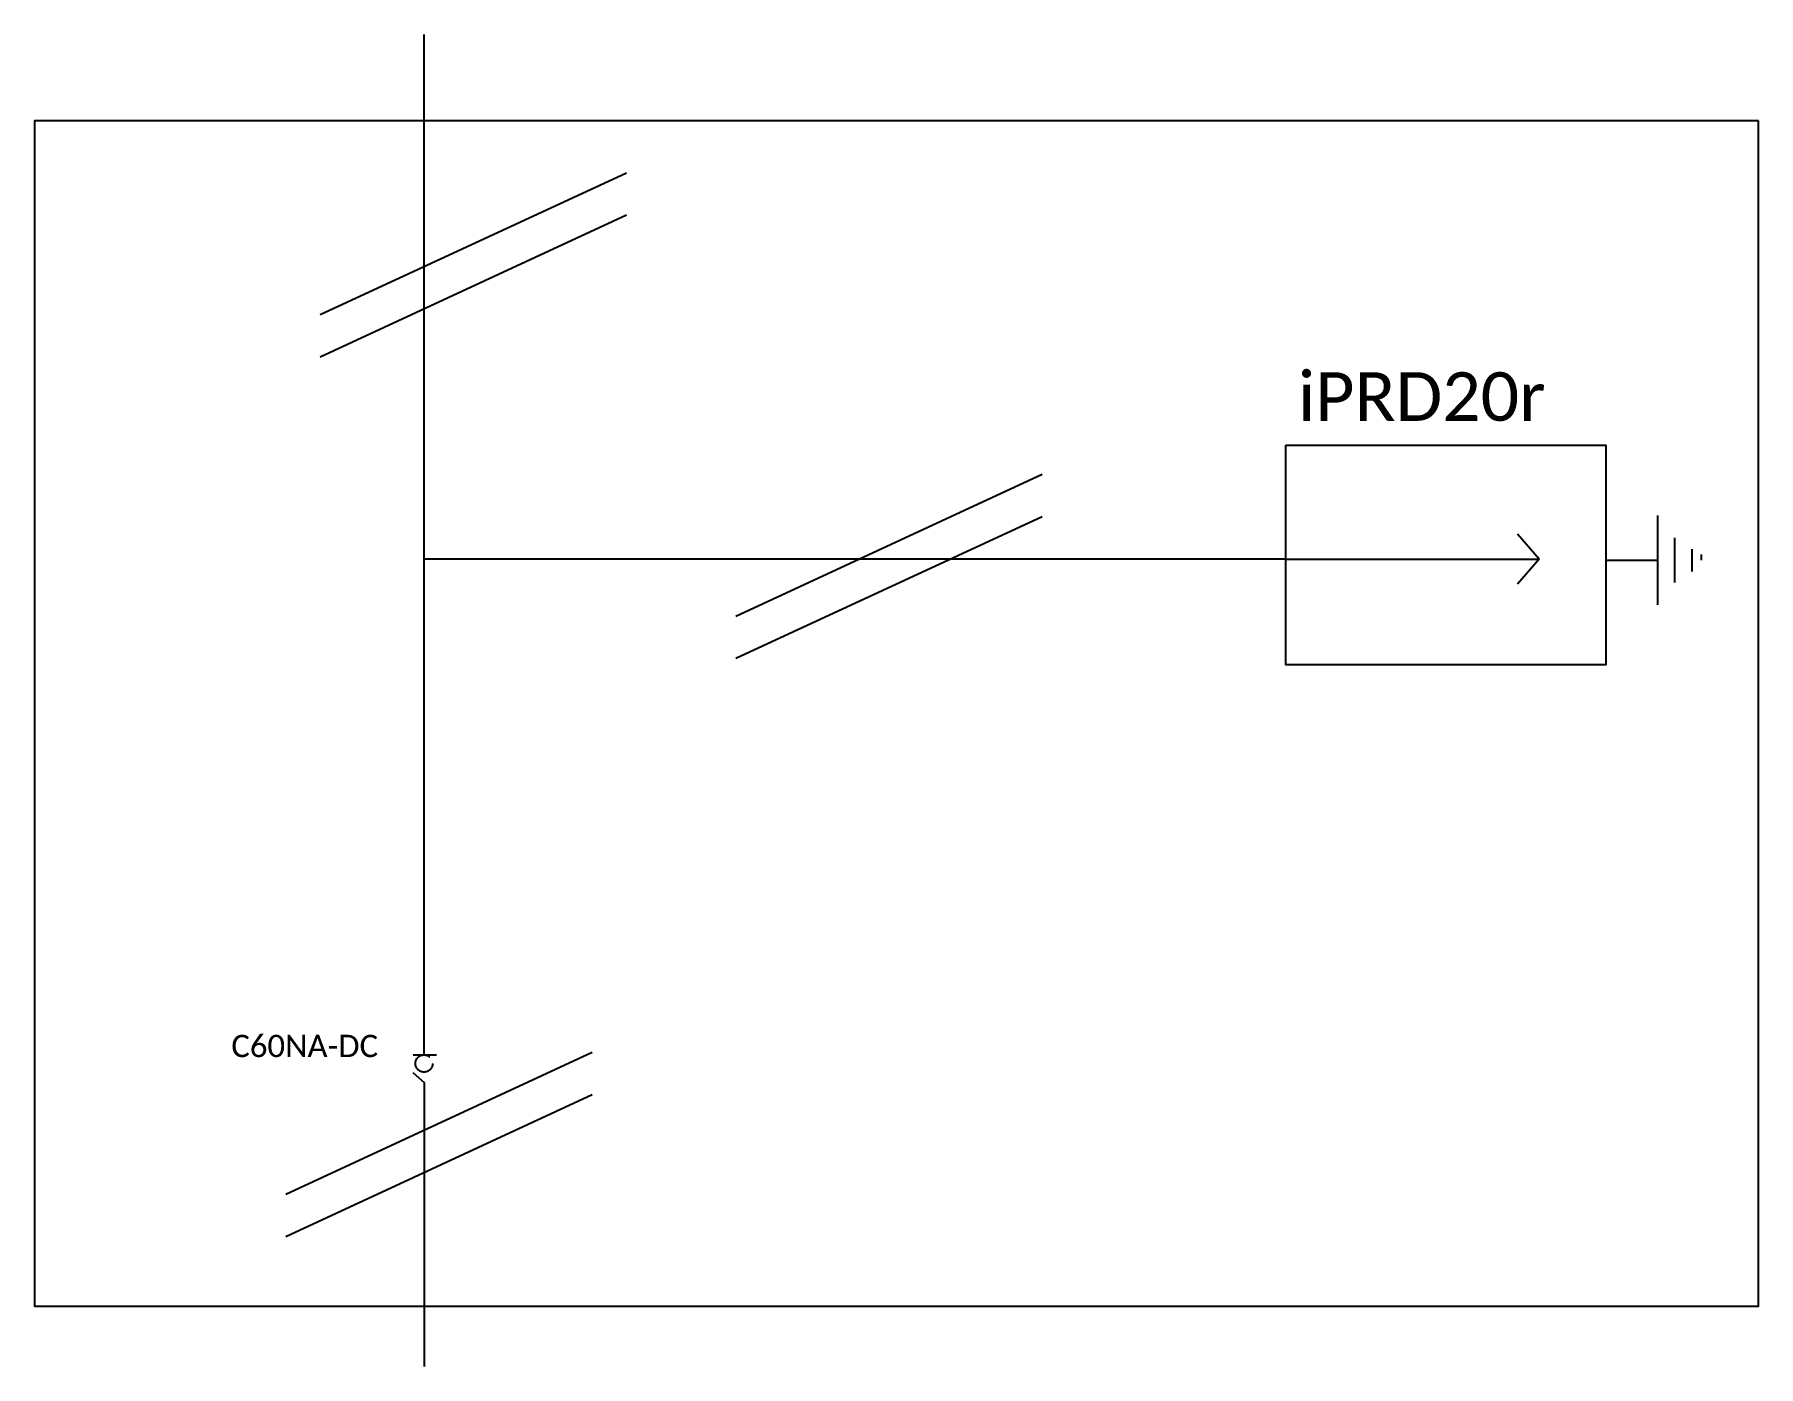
# Model space of a CAD drawing. Header units: inches. Extents: x 9190 to 83177, y 6945 to 19665.
# Drawn here: x 62745.3 to 63186.6, y 17173.3 to 17514.4 of the extents above; entities that cross this region are included whole.
import ezdxf

# ---------------------------------------------------------------- set-up
doc = ezdxf.new("R2010")
doc.units = ezdxf.units.IN
doc.header["$MEASUREMENT"] = 0
doc.linetypes.add('ACAD_ISO02W100', pattern=[15, 12, -3])
doc.styles.get("Standard").update_dxf_attribs({"font": 'arial.ttf'})

msp = doc.modelspace()

# ---------------------------------------------------------------- texts
at = {"attachment_point": 1}
for s, width, gutter_width, insert, char_height in [('{\\fCalibri|b0|i0|c0|p34;\\H0.91667x;iPRD20r}', 179.489, 67.92, (63068.7, 17427.9), 13.5831), ('{\\fCalibri|b0|i0|c0|p34;\\H0.91667x;C60NA-DC}', 42.6584, 31.11, (62795.68, 17258.23), 6.2211)]:
    msp.add_mtext_dynamic_manual_height_columns(s, width=width, gutter_width=gutter_width, heights=[0], dxfattribs=dict(at, insert=insert, char_height=char_height))

# ---------------------------------------------------------------- linework, layer by layer
for p, q in [((62845, 17253.1), (62845, 17514.39)), ((62818.4, 17442.66), (62896.83, 17479)), ((62818.4, 17431.83), (62896.83, 17468.17)), ((62924.82, 17365.47), (63003.25, 17401.82)), ((62924.82, 17354.64), (63003.25, 17390.99)), ((63065.58, 17380.02), (62845, 17380.02)), ((62809.64, 17217.41), (62888.07, 17253.76)), ((62842.16, 17248.55), (62845, 17245.98)), ((62809.64, 17206.59), (62888.07, 17242.93)), ((62845, 17245.98), (62845, 17173.29))]:
    msp.add_line(p, q)
at = {"color": 3}
for p, q in [((63160.79, 17379.77), (63160.79, 17391.19)), ((63130.47, 17380.02), (63124.93, 17386.4)), ((63165.19, 17379.77), (63165.19, 17385.48)), ((63065.58, 17380.02), (63130.47, 17380.02)), ((63130.47, 17380.02), (63124.93, 17373.64)), ((63147.54, 17379.77), (63160.79, 17379.77)), ((63160.79, 17368.35), (63160.79, 17379.77)), ((63165.19, 17374.06), (63165.19, 17379.77)), ((63169.58, 17379.77), (63169.58, 17382.62)), ((63169.58, 17376.91), (63169.58, 17379.77)), ((63172.01, 17379.77), (63172.01, 17381.2))]:
    msp.add_line(p, q, dxfattribs=at)
msp.add_lwpolyline([(63186.6, 17492.26), (62745.29, 17492.26), (62745.29, 17188.72), (63186.6, 17188.72)], close=True)
at = {"color": 7}
msp.add_lwpolyline([(63065.58, 17409.25), (63147.54, 17409.25), (63147.54, 17352.96), (63065.58, 17352.96)], close=True, dxfattribs=at)
msp.add_lwpolyline([(62842.23, 17253.1), (62848.18, 17253.1)])
at = {"linetype": 'ACAD_ISO02W100'}
msp.add_circle((62845.01, 17250.89), 2.21, dxfattribs=at)

msp.set_redraw_order([(e.dxf.handle, doc.entitydb.next_handle()) for e in msp.query("TEXT MTEXT ATTDEF DIMENSION ARC_DIMENSION")])  # texts and dimensions are drawn at this point

doc.saveas('drawing.dxf')
